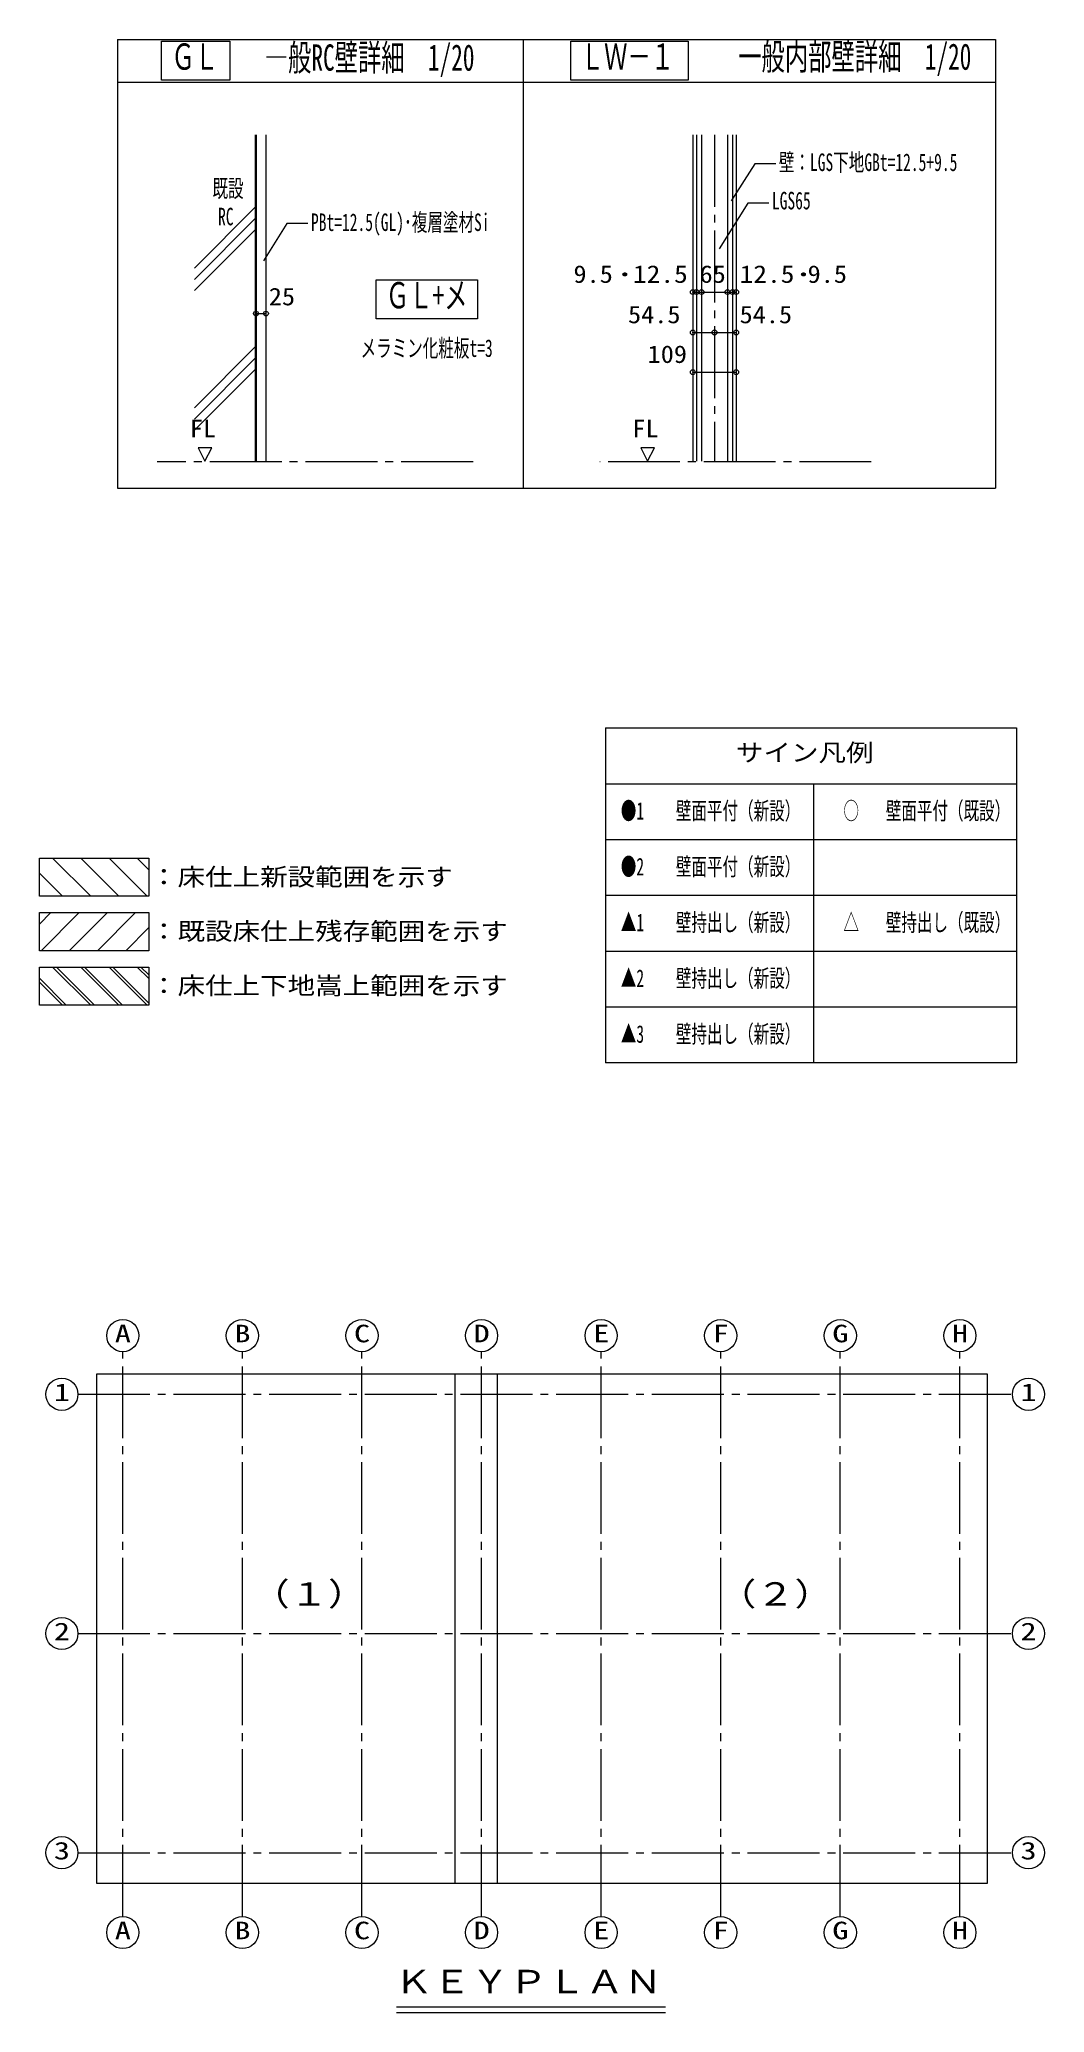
# Model space of a CAD drawing. Units: millimetres on the paper, enlarged 50 times, with parts at 1:20. Extents: x -48066 to 77311, y -302220 to 10476.
# Drawn here: x 27367 to 33671, y -53286 to -40911 of the extents above; entities that cross this region are included whole.
import ezdxf
from ezdxf.enums import TextEntityAlignment as Align

# ---------------------------------------------------------------- set-up
doc = ezdxf.new("R2010")
doc.units = ezdxf.units.MM
doc.header["$LTSCALE"] = 50
doc.header["$PDMODE"] = 32
doc.header["$PDSIZE"] = 30
doc.linetypes.add('CHAIN2', pattern=[12, 9, -1, 1, -1])
for name, color, linetype, lineweight in [('3-4_Dｼｰﾄ', 4, 'Continuous', 18), ('C-0_通り芯', 4, 'Continuous', 18), ('C-1_躯体', 4, 'Continuous', 18), ('D-0_通り芯', 4, 'CHAIN2', 18), ('D-1_躯体', 4, 'Continuous', 18), ('D-3_建具', 3, 'Continuous', 18), ('D-4_家具', 2, 'Continuous', 35), ('D-5_寸法', 6, 'Continuous', 18), ('D-8_文字', 7, 'Continuous', 9), ('D-A_仕上枠', 4, 'Continuous', 18), ('E-0_補助全色', 4, 'Continuous', 18), ('F-0_図面枠', 4, 'Continuous', 18), ('F-6_凡例', 4, 'Continuous', 18)]:
    doc.layers.add(name, color=color, linetype=linetype, lineweight=lineweight)
doc.layers.add('D-7_ﾊﾂﾁ陰線', color=4, linetype='Continuous')
doc.styles.add('ＭＳ ゴシック', font='')
doc.styles.get('ＭＳ ゴシック').set_extended_font_data('MS Gothic')

msp = doc.modelspace()

# ---------------------------------------------------------------- texts
at = {"layer": 'C-0_通り芯', "style": 'ＭＳ ゴシック', "width": 1.35}
for s, p in [('A', (27840, -49115.23)), ('B', (28590, -49115.23)), ('C', (29340, -49115.23)), ('D', (30090, -49115.23)), ('E', (30840, -49115.23)), ('F', (31590, -49115.23)), ('G', (32340, -49115.23)), ('H', (33090, -49115.23)), ('1', (27457.91, -49483.49)), ('1', (33519.88, -49483.49)), ('2', (27457.91, -50983.49)), ('2', (33519.88, -50983.49)), ('3', (27457.91, -52358.49)), ('3', (33519.88, -52358.49)), ('C', (29340, -52859.17)), ('G', (32340, -52859.17)), ('A', (27840, -52859.17)), ('B', (28590, -52859.17)), ('D', (30090, -52859.17)), ('E', (30840, -52859.17)), ('F', (31590, -52859.17)), ('H', (33090, -52859.17))]:
    msp.add_text(s, height=110, dxfattribs=at).set_placement(p, align=Align.BOTTOM_LEFT)
at = {"layer": 'C-1_躯体', "style": 'ＭＳ ゴシック', "width": 1.2}
for s, p in [('（１）', (28696.95, -50777.75)), ('（２）', (31622.83, -50777.75)), ('ＫＥＹＰＬＡＮ', (29593.17, -53208.58))]:
    msp.add_text(s, height=146.6, dxfattribs=at).set_placement(p, align=Align.BOTTOM_LEFT)
at = {"layer": 'D-7_ﾊﾂﾁ陰線', "style": 'ＭＳ ゴシック'}
for s, height, width, p in [('ＧＬ', 165, 0.65, (28195.34, -41150.58)), ('―般RC壁詳細\u30001/20', 165, 0.65, (28780.44, -41156.6)), ('ＬＷ－１', 165, 0.65, (30762.25, -41150.58)), ('一般内部壁詳細\u30001/20', 165, 0.65, (31749.44, -41150.83)), ('壁：LGS下地GBt=12.5+9.5', 110, 0.65, (32004.49, -41769.36)), ('LGS65', 110, 0.65, (31960.93, -42010.04)), ('PBt=12.5(GL)･複層塗材Si', 110, 0.65, (29070.15, -42145.5)), ('ＧＬ+メ', 165, 0.65, (29540.11, -42647.23)), ('･', 110, 1.35, (30987.92, -42474.71)), ('･', 110, 1.35, (32108.46, -42474.71)), ('メラミン化粧板t=3', 110, 0.65, (29381.25, -42935.17)), ('FL', 110, 1.1, (28310.25, -43439.76)), ('FL', 110, 1.1, (31085.83, -43439.76))]:
    msp.add_text(s, height=height, dxfattribs=dict(at, width=width)).set_placement(p, align=Align.BOTTOM_LEFT)
at = {"layer": 'D-A_仕上枠', "style": 'ＭＳ ゴシック'}
for s, width, p in [('既設', 0.65, (28452.82, -41933.42)), ('RC', 0.65, (28487.36, -42109.83)), ('9.5', 1.1, (30716.39, -42470.78)), ('12.5', 1.15, (31089.2, -42470.78)), ('65', 1.1, (31507.11, -42470.78)), ('12.5', 1.15, (31758.22, -42470.78)), ('9.5', 1.1, (32184.75, -42470.78)), ('25', 1.1, (28805.8, -42611.66)), ('54.5', 1.1, (31058.46, -42724.09)), ('54.5', 1.1, (31758.22, -42724.09)), ('109', 1.1, (31181.45, -42973.08))]:
    msp.add_text(s, height=110, dxfattribs=dict(at, width=width)).set_placement(p, align=Align.BOTTOM_LEFT)
at = {"layer": 'F-0_図面枠', "style": 'ＭＳ ゴシック'}
for s, width, p in [('サイン凡例', 1.15, (31735.36, -45471.94)), ('●1', 0.65, (31013.3, -45836.82)), ('壁面平付（新設）', 0.65, (31358.81, -45836.82)), ('○', 0.65, (32409.52, -45836.82)), ('壁面平付（既設）', 0.65, (32675.3, -45836.82)), ('●2', 0.65, (31013.3, -46186.82)), ('壁面平付（新設）', 0.65, (31358.81, -46186.82)), ('▲1', 0.65, (31013.3, -46536.82)), ('壁持出し（新設）', 0.65, (31358.81, -46536.82)), ('△', 0.65, (32409.52, -46536.82)), ('壁持出し（既設）', 0.65, (32675.3, -46536.82)), ('▲2', 0.65, (31013.3, -46886.82)), ('壁持出し（新設）', 0.65, (31358.81, -46886.82)), ('▲3', 0.65, (31013.3, -47236.82)), ('壁持出し（新設）', 0.65, (31358.81, -47236.82))]:
    msp.add_text(s, height=110, dxfattribs=dict(at, width=width)).set_placement(p, align=Align.BOTTOM_LEFT)
at = {"layer": 'F-6_凡例', "style": 'ＭＳ ゴシック', "width": 1.15}
for s, p in [('：床仕上新設範囲を示す', (28061.14, -46251.17)), ('：既設床仕上残存範囲を示す', (28061.14, -46592.22)), ('：床仕上下地嵩上範囲を示す', (28061.14, -46933.28))]:
    msp.add_text(s, height=110, dxfattribs=at).set_placement(p, align=Align.BOTTOM_LEFT)

# ---------------------------------------------------------------- linework, layer by layer
at = {"layer": '3-4_Dｼｰﾄ'}
for p, q in [((30700.58, -41167.49), (30700.58, -40922.03)), ((29478.44, -42664.13), (29478.44, -42418.68))]:
    msp.add_line(p, q, dxfattribs=at)
msp.add_lwpolyline([(28133.67, -40922.03), (28561.1, -40922.03), (28561.1, -41167.49), (28133.67, -41167.49)], close=True, dxfattribs=at)
for points in [[(30700.58, -40922.03), (31435.52, -40922.03), (31435.52, -41167.49), (30700.58, -41167.49)], [(29478.44, -42418.68), (30114.24, -42418.68), (30114.24, -42664.13), (29478.44, -42664.13)]]:
    msp.add_lwpolyline(points, dxfattribs=at)
at = {"layer": 'C-0_通り芯', "color": 6, "linetype": 'CHAIN2'}
for p, q in [((27890, -52683.34), (27890, -49141.06)), ((28640, -52683.34), (28640, -49141.06)), ((29390, -52683.34), (29390, -49141.06)), ((30140, -52683.34), (30140, -49141.06)), ((30890, -52683.34), (30890, -49141.06)), ((31640, -52683.34), (31640, -49141.06)), ((32390, -52683.34), (32390, -49141.06)), ((33140, -52683.34), (33140, -49141.06)), ((27608.75, -49408.49), (33466.14, -49408.49)), ((27608.75, -50908.49), (33466.14, -50908.49)), ((27608.75, -52283.49), (33466.14, -52283.49))]:
    msp.add_line(p, q, dxfattribs=at)
at = {"layer": 'C-0_通り芯'}
for centre in [(27890, -49040.23), (28640, -49040.23), (29390, -49040.23), (30140, -49040.23), (30890, -49040.23), (31640, -49040.23), (32390, -49040.23), (33140, -49040.23), (27507.91, -49408.49), (33569.88, -49408.49), (27507.91, -50908.49), (33569.88, -50908.49), (27507.91, -52283.49), (33569.88, -52283.49), (27890, -52784.17), (28640, -52784.17), (29390, -52784.17), (30140, -52784.17), (30890, -52784.17), (31640, -52784.17), (32390, -52784.17), (33140, -52784.17)]:
    msp.add_circle(centre, 100.83, dxfattribs=at)
at = {"layer": 'C-1_躯体'}
for p, q in [((29973, -49279.39), (29973, -52476.35)), ((30236.87, -49279.39), (30236.87, -52476.35)), ((29607.23, -53250.87), (31292.87, -53250.87)), ((29607.23, -53285.78), (31292.87, -53285.78))]:
    msp.add_line(p, q, dxfattribs=at)
msp.add_lwpolyline([(27726.88, -49279.39), (33311.32, -49279.39), (33311.32, -52476.35), (27726.88, -52476.35)], close=True, dxfattribs=at)
at = {"layer": 'D-0_通り芯'}
for p, q in [((31600.86, -41510.23), (31600.86, -43560.24)), ((30086.4, -43560.24), (28106.57, -43560.24)), ((32583.53, -43560.24), (30882.16, -43560.24))]:
    msp.add_line(p, q, dxfattribs=at)
at = {"layer": 'D-1_躯体'}
for p, q in [((31519.61, -41510.23), (31519.61, -43556.22)), ((31682.11, -41510.23), (31682.11, -43556.22)), ((31809.73, -41937.68), (31629.35, -42224.47)), ((31941.8, -41937.68), (31809.73, -41937.68))]:
    msp.add_line(p, q, dxfattribs=at)
for points in [[(31985.11, -41690.33), (31853.04, -41690.33), (31706.2, -41923.78)], [(29050.77, -42066.47), (28918.7, -42066.47), (28771.86, -42299.93)]]:
    msp.add_lwpolyline(points, dxfattribs=at)
for points in [[(28404.75, -43556.85), (28448.75, -43472.85), (28362.75, -43472.85)], [(31180.33, -43556.85), (31224.33, -43472.85), (31138.33, -43472.85)]]:
    msp.add_lwpolyline(points, close=True, dxfattribs=at)
at = {"layer": 'D-3_建具'}
for p, q in [((28787.78, -41510.23), (28787.78, -43560.24)), ((31464.61, -41510.23), (31464.61, -43560.24)), ((31488.36, -41510.23), (31488.36, -43556.22)), ((31713.36, -41510.23), (31713.36, -43556.22)), ((31737.11, -41510.23), (31737.11, -43560.24))]:
    msp.add_line(p, q, dxfattribs=at)
at = {"layer": 'D-4_家具'}
msp.add_line((28725.28, -41510.23), (28725.28, -43560.24), dxfattribs=at)
at = {"layer": 'D-5_寸法'}
for p, q in [((27856.73, -40911.33), (27856.73, -43725.43)), ((27856.73, -40911.33), (33363.31, -40911.33)), ((30402.75, -43725.43), (30402.75, -40911.33)), ((33363.31, -40911.33), (33363.31, -43725.43)), ((27856.73, -41178.84), (33363.31, -41178.84)), ((27856.73, -43725.43), (33363.31, -43725.43))]:
    msp.add_line(p, q, dxfattribs=at)
at = {"layer": 'D-8_文字'}
for p, q in [((28339.8, -42345.23), (28725.28, -41959.75)), ((28339.8, -42415.94), (28725.28, -42030.46)), ((28339.8, -42486.65), (28725.28, -42101.17)), ((28339.8, -43221.02), (28725.28, -42835.54)), ((28339.8, -43291.73), (28725.28, -42906.25)), ((28339.8, -43362.44), (28725.28, -42976.96))]:
    msp.add_line(p, q, dxfattribs=at)
at = {"layer": 'D-A_仕上枠'}
msp.add_line((28725.28, -42630.46), (28787.78, -42630.46), dxfattribs=at)
for p in [(31464.61, -42495.78), (31488.36, -42495.78), (31519.61, -42495.78), (31682.11, -42495.78), (31713.36, -42495.78), (31737.11, -42495.78), (28725.28, -42630.46), (28787.78, -42630.46), (31464.61, -42749.09), (31600.86, -42749.09), (31737.11, -42749.09), (31464.61, -42998.08), (31737.11, -42998.08)]:
    msp.add_point(p, dxfattribs=at)
at = {"layer": 'E-0_補助全色'}
for p, q in [((31464.61, -42495.78), (31488.36, -42495.78)), ((31488.36, -42495.78), (31519.61, -42495.78)), ((31519.61, -42495.78), (31682.11, -42495.78)), ((31682.11, -42495.78), (31713.36, -42495.78)), ((31713.36, -42495.78), (31737.11, -42495.78)), ((31464.61, -42749.09), (31600.86, -42749.09)), ((31600.86, -42749.09), (31737.11, -42749.09)), ((31464.61, -42998.08), (31737.11, -42998.08))]:
    msp.add_line(p, q, dxfattribs=at)
at = {"layer": 'F-0_図面枠'}
for p, q in [((30916.74, -45228.76), (30916.74, -47328.76)), ((30916.74, -45578.76), (33495.23, -45578.76)), ((32221.97, -45578.76), (32221.97, -47328.76)), ((30916.74, -45928.76), (33495.23, -45928.76)), ((30916.74, -46278.76), (33495.23, -46278.76)), ((30916.74, -46628.76), (33495.23, -46628.76)), ((30916.74, -46978.76), (33495.23, -46978.76)), ((33495.23, -47328.76), (30916.74, -47328.76))]:
    msp.add_line(p, q, dxfattribs=at)
msp.add_lwpolyline([(30916.74, -45228.76), (33495.23, -45228.76), (33495.23, -47328.76)], dxfattribs=at)
at = {"layer": 'F-6_凡例'}
for p, q in [((27512.01, -46285.14), (27367.42, -46140.55)), ((27688.79, -46285.14), (27450.14, -46046.49)), ((27865.57, -46285.14), (27626.92, -46046.49)), ((28042.34, -46285.14), (27803.69, -46046.49)), ((28052.78, -46118.8), (27980.47, -46046.49)), ((27367.42, -46459.85), (27439.73, -46387.55)), ((27377.85, -46626.2), (27616.5, -46387.55)), ((27554.63, -46626.2), (27793.28, -46387.55)), ((27731.41, -46626.2), (27970.06, -46387.55)), ((27908.18, -46626.2), (28052.78, -46481.6)), ((27688.79, -46967.25), (27450.14, -46728.6)), ((27711.98, -46967.25), (27473.33, -46728.6)), ((27865.57, -46967.25), (27626.92, -46728.6)), ((27888.76, -46967.25), (27650.11, -46728.6)), ((28042.34, -46967.25), (27803.69, -46728.6)), ((28053.94, -46955.65), (27826.88, -46728.6)), ((28052.78, -46800.91), (27980.47, -46728.6)), ((28052.78, -46777.72), (28003.66, -46728.6)), ((27535.2, -46967.25), (27367.42, -46799.47)), ((27512.01, -46967.25), (27367.42, -46822.66))]:
    msp.add_line(p, q, dxfattribs=at)
at = {"layer": 'F-6_凡例', "color": 7, "lineweight": 9}
for points in [[(27367.42, -46046.49), (28052.78, -46046.49), (28052.78, -46285.14), (27367.42, -46285.14)], [(27367.42, -46387.55), (28052.78, -46387.55), (28052.78, -46626.2), (27367.42, -46626.2)], [(27367.42, -46728.6), (28052.78, -46728.6), (28052.78, -46967.25), (27367.42, -46967.25)]]:
    msp.add_lwpolyline(points, close=True, dxfattribs=at)

msp.set_redraw_order([(e.dxf.handle, doc.entitydb.next_handle()) for e in msp.query("TEXT MTEXT ATTDEF DIMENSION ARC_DIMENSION")])  # texts and dimensions are drawn at this point

doc.saveas('drawing.dxf')
